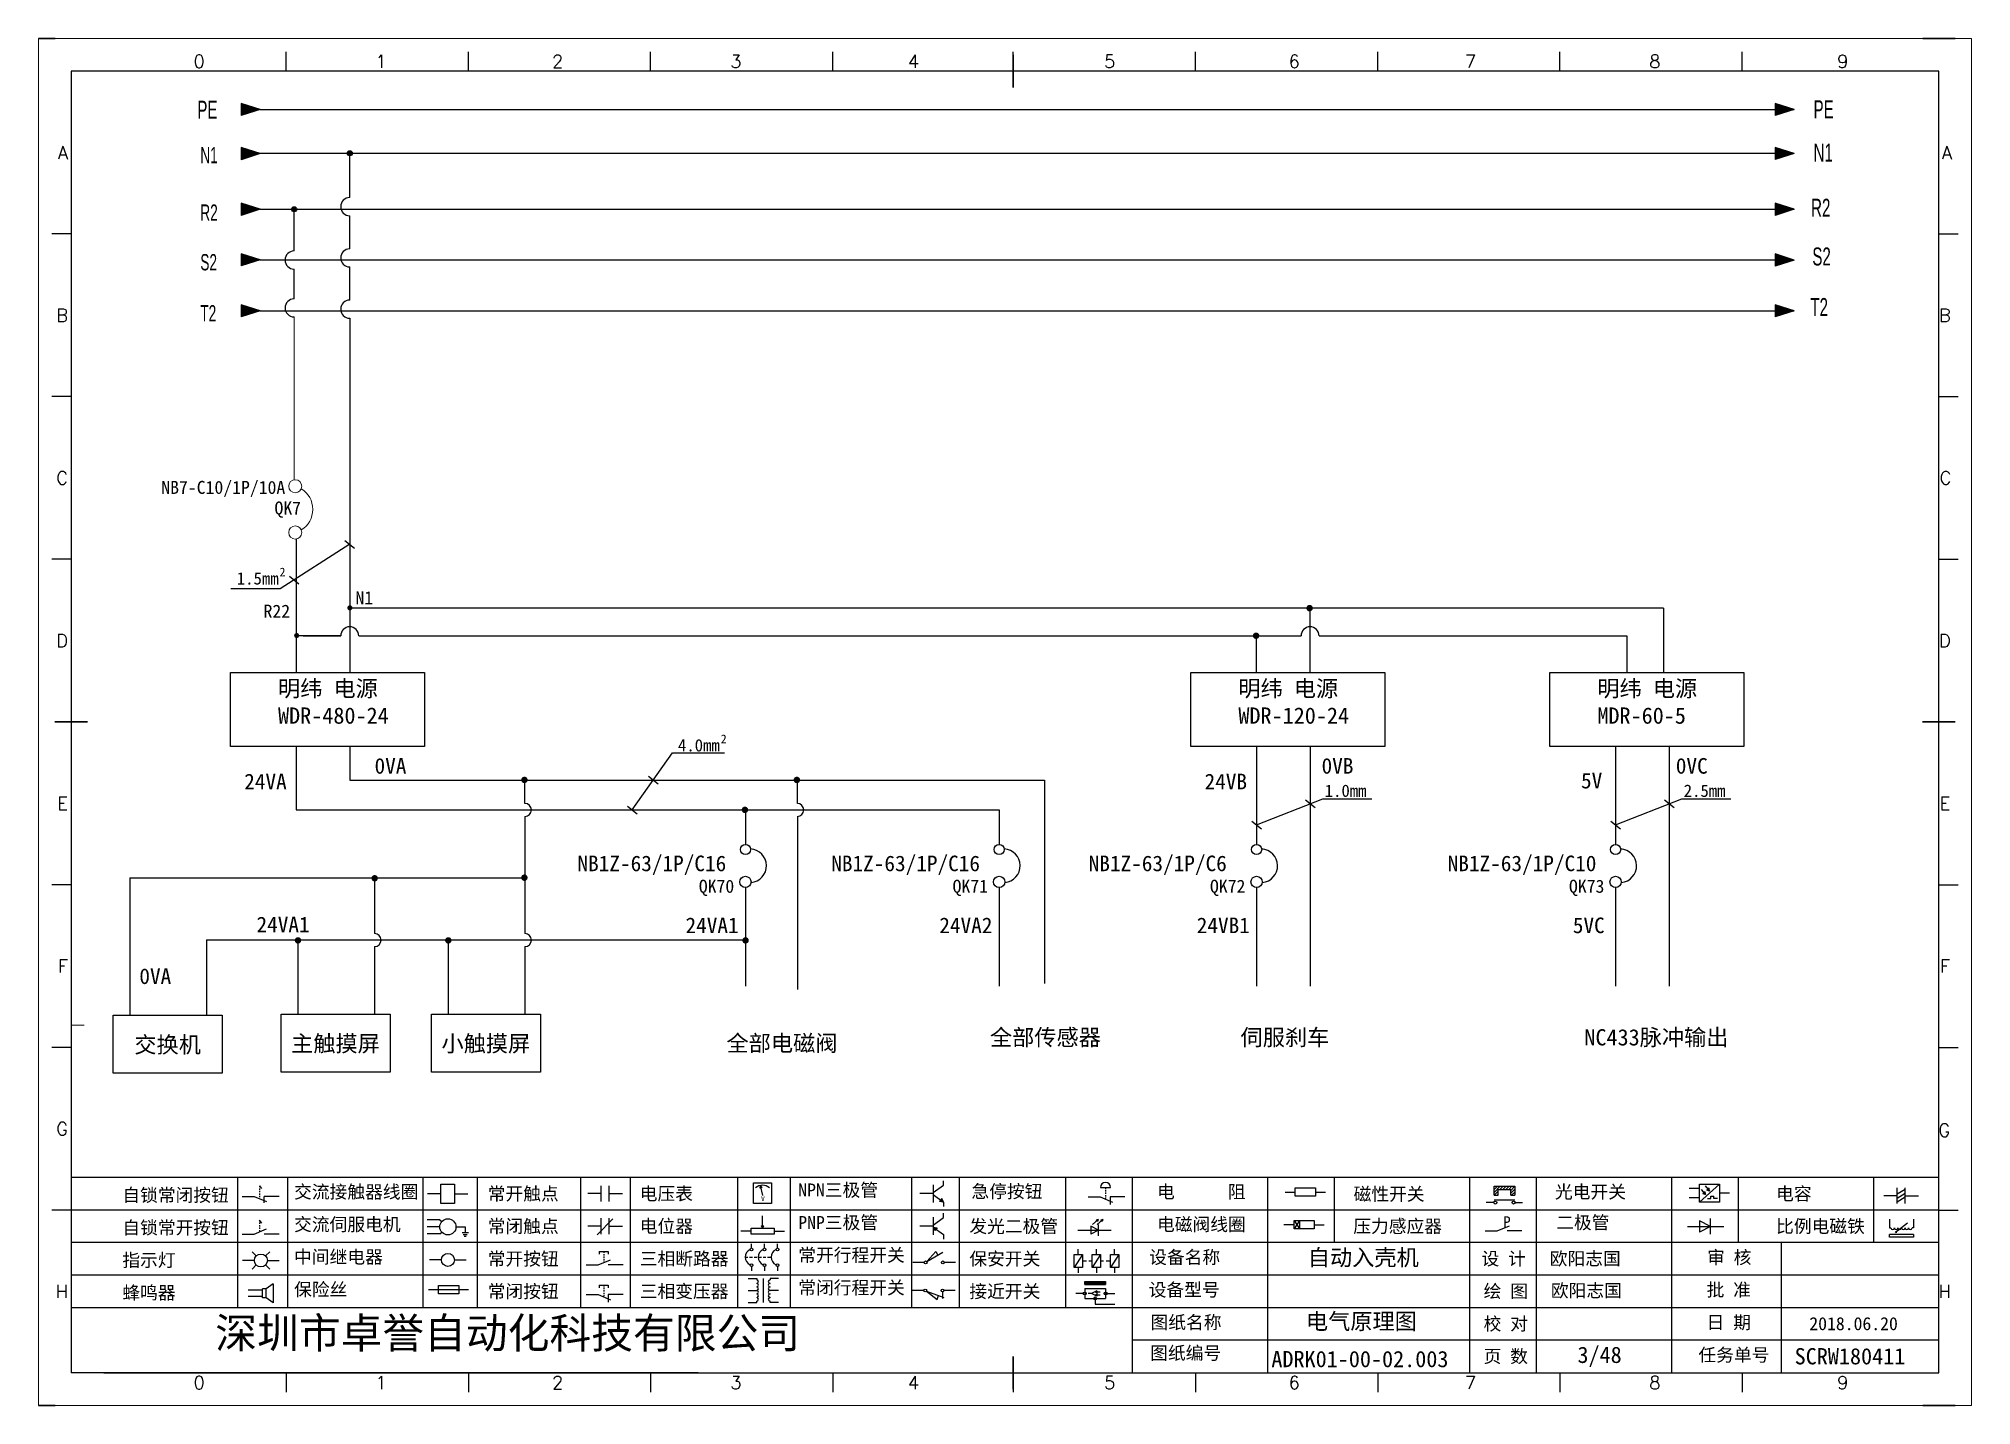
# Model space of a CAD drawing. Header units: millimetres. Extents: x 336 to 12810, y -1577 to 4105.
# Drawn here: x 7231.7 to 7528.7, y -58.4 to 151.6 of the extents above; entities that cross this region are included whole.
import ezdxf
from ezdxf.enums import TextEntityAlignment as Align

# ---------------------------------------------------------------- set-up
doc = ezdxf.new("R2010")
doc.units = ezdxf.units.MM
for name, color, linetype in [('AE_BOR', 1, 'Continuous'), ('MISC', 2, 'Continuous'), ('SYMS', 7, 'Continuous'), ('主图', 7, 'Continuous')]:
    doc.layers.add(name, color=color, linetype=linetype)
doc.styles.get("Standard").update_dxf_attribs({"font": ''})
doc.styles.add('WD', font='romans.shx', dxfattribs={"width": 0.8, "bigfont": 'gbcbig.shx'})
doc.styles.add('样式 0', font='')
doc.styles.add('样式 8', font='arial.ttf', dxfattribs={"width": 0.6, "height": 2.5})
doc.styles.add('汉字', font='')
doc.styles.get('Standard').set_extended_font_data('SimSun')
doc.styles.get('样式 0').set_extended_font_data('KaiTi_GB2312')
doc.styles.get('汉字').set_extended_font_data('新宋体')

msp = doc.modelspace()

# ---------------------------------------------------------------- texts
at = {"style": '汉字'}
for s, p in [('QK7', (7269.98, 79.521)), ('QK70', (7335.866, 21.401)), ('QK71', (7374.865, 21.401)), ('QK72', (7414.421, 21.401)), ('QK73', (7469.589, 21.401))]:
    msp.add_text(s, height=2, dxfattribs=at).set_placement(p, align=Align.MIDDLE_CENTER)
at = {"color": 0}
for s, p in [('1.5mm', (7262.147, 67.764)), ('4.0mm', (7329.945, 42.118)), ('1.0mm', (7429.33, 35.133)), ('2.5mm', (7484.498, 35.133))]:
    msp.add_text(s, height=1.89, dxfattribs=at).set_placement(p)
msp.add_text('3/48', height=2.5).set_placement((7468.167, -51.85))
at = {"color": 3, "attachment_point": 1, "style": '样式 8'}
for s, insert, char_height, width in [('N1', (7256.545, 134.998), 2.5, 4.96666), ('N1', (7504.446, 135.516), 2.772, 4.96666), ('R2', (7256.545, 126.169), 2.5, 4.96666), ('R2', (7504.071, 127.04), 2.772, 15.27425), ('S2', (7504.262, 119.556), 2.772, 19.43687), ('S2', (7256.545, 118.535), 2.5, 4.96666), ('T2', (7256.545, 110.691), 2.5, 4.96666), ('T2', (7503.957, 111.782), 2.772, 15.27425)]:
    msp.add_mtext(s, dxfattribs=dict(at, insert=insert, char_height=char_height, width=width))
at = {"color": 0, "char_height": 1.35, "width": 2.39904, "attachment_point": 1}
for insert in [(7268.708, 70.358), (7336.506, 44.712)]:
    msp.add_mtext('2', dxfattribs=dict(at, insert=insert))
at = {"color": 0, "lineweight": -2, "attachment_point": 1}
for s, insert, char_height, width in [('{明纬 电源\\PWDR-480-24}', (7268.486, 53.043), 2.5, 26.54316), ('{明纬 电源\\PWDR-120-24}', (7416.062, 53.043), 2.5, 26.54316), ('明纬 电源\\PMDR-60-5', (7471.23, 53.043), 2.5, 26.54316), ('\\pt0;NB1Z-63/1P/C16', (7314.502, 26.112), 2.4, 80.08641), ('\\pt0;NB1Z-63/1P/C16', (7353.5, 26.112), 2.4, 80.08641), ('\\pt0;NB1Z-63/1P/C6', (7393.057, 26.112), 2.4, 80.08641), ('\\pt0;NB1Z-63/1P/C10', (7448.225, 26.112), 2.4, 80.08641), ('交换机', (7246.405, -1.69), 2.5, 20.77742), ('主触摸屏', (7270.494, -1.521), 2.5, 20.77742), ('小触摸屏', (7293.599, -1.521), 2.5, 20.77742), ('全部电磁阀', (7337.403, -1.467), 2.5, 32.93073), ('全部传感器', (7377.885, -0.56), 2.5, 32.93073), ('伺服刹车', (7416.4, -0.56), 2.5, 32.93073), ('NC433脉冲输出', (7469.231, -0.56), 2.5, 32.93073)]:
    msp.add_mtext(s, dxfattribs=dict(at, insert=insert, char_height=char_height, width=width))
at = {"color": 3, "lineweight": -2, "char_height": 2.4, "width": 4.65551, "attachment_point": 1}
for s, insert in [('{\\fSimSun|b1|i0|c134|p2;24VA}', (7263.289, 38.688)), ('{\\fSimSun|b1|i0|c134|p2;0VA}', (7283.316, 41.097)), ('{\\fSimSun|b1|i0|c134|p2;24VB}', (7410.866, 38.688)), ('{\\fSimSun|b1|i0|c134|p2;0VB}', (7428.847, 41.097)), ('{\\fSimSun|b1|i0|c134|p2;5V}', (7468.716, 38.833)), ('{\\fSimSun|b1|i0|c134|p2;0VC}', (7483.285, 41.097)), ('{\\fSimSun|b1|i0|c134|p2;24VA1}', (7265.177, 16.722)), ('{\\fSimSun|b1|i0|c134|p2;24VA1}', (7331.105, 16.595)), ('{\\fSimSun|b1|i0|c134|p2;24VA2}', (7370.104, 16.595)), ('{\\fSimSun|b1|i0|c134|p2;24VB1}', (7409.661, 16.595)), ('{\\fSimSun|b1|i0|c134|p2;5VC}', (7467.458, 16.595)), ('{\\fSimSun|b1|i0|c134|p2;0VA}', (7247.173, 8.784))]:
    msp.add_mtext(s, dxfattribs=dict(at, insert=insert))
at = {"attachment_point": 1}
for s, width, insert, char_height in [('自动入壳机', 22.80454, (7426.728, -34.389), 2.5), ('欧阳志国', 22.80454, (7463.911, -34.809), 2), ('欧阳志国', 22.80454, (7464.082, -39.725), 2), ('电气原理图', 22.80454, (7426.443, -44.198), 2.5), ('ADRK01-00-02.003', 32.99572, (7421.133, -49.998), 2.5), ('SCRW180411', 32.99572, (7501.544, -49.568), 2.5)]:
    msp.add_mtext_dynamic_manual_height_columns(s, width=width, gutter_width=12.5, heights=[0], dxfattribs=dict(at, insert=insert, char_height=char_height))
at = {"layer": 'MISC', "char_height": 2.772, "width": 4.96666, "attachment_point": 1, "style": '样式 8'}
for insert in [(7256.081, 142.099), (7504.446, 142.169)]:
    msp.add_mtext('PE', dxfattribs=dict(at, insert=insert))
at = {"layer": 'MISC', "color": 0, "insert": (7250.548, 83.688), "char_height": 2, "width": 9.98661, "attachment_point": 1, "style": '样式 0'}
msp.add_mtext('{\\fSimSun|b0|i0|c134|p2;NB7-C10/1P/10A}', dxfattribs=at)
at = {"layer": 'MISC', "color": 3, "char_height": 2, "width": 5.01683, "attachment_point": 1, "style": '样式 0'}
for s, insert in [('N1', (7280.378, 66.737)), ('R22', (7266.261, 64.669))]:
    msp.add_mtext(s, dxfattribs=dict(at, insert=insert))

# ---------------------------------------------------------------- blocks, each defined once
blk = doc.blocks.new('磁性开关')
at = {"linetype": 'ByBlock'}
h = blk.add_hatch(dxfattribs=at)
h.set_pattern_fill('ANSI31', color=256, scale=0.1, style=0)
h.paths.add_polyline_path([(-1910.88, -776.69), (-1910.88, -775.29), (-1907.69, -775.29), (-1907.69, -776.69), (-1908.31, -776.69), (-1908.31, -775.79), (-1910.25, -775.79), (-1910.25, -776.69)])
for p, q in [((-1910.91, -777.81), (-1912.09, -777.81)), ((-1910.88, -776.69), (-1910.88, -775.29)), ((-1910.88, -775.29), (-1907.69, -775.29)), ((-1910.88, -776.69), (-1910.25, -776.69)), ((-1910.88, -777.39), (-1907.69, -777.39)), ((-1910.25, -776.69), (-1910.25, -775.79)), ((-1910.25, -775.79), (-1908.31, -775.79)), ((-1908.31, -776.69), (-1908.31, -775.79)), ((-1908.31, -776.69), (-1907.69, -776.69)), ((-1907.69, -775.29), (-1907.69, -776.69)), ((-1907.66, -777.81), (-1906.48, -777.81))]:
    blk.add_line(p, q, dxfattribs=at)
for centre in [(-1910.68, -777.81), (-1907.88, -777.81)]:
    blk.add_circle(centre, 0.225, dxfattribs=at)
blk = doc.blocks.new('*U6')
at = {"linetype": 'ByBlock'}
for p, q in [((-1909.23, -780.45), (-1909.23, -780.67)), ((-1909.23, -780.45), (-1908.92, -780.84)), ((-1909.23, -780.84), (-1909.23, -781.05)), ((-1911.92, -782.07), (-1910.06, -782.07)), ((-1910.06, -782.07), (-1908.18, -782.88)), ((-1909.23, -781.23), (-1909.23, -781.44)), ((-1909.23, -781.61), (-1909.23, -781.83)), ((-1909.23, -782), (-1909.23, -782.21)), ((-1909.23, -782.38), (-1909.23, -782.43)), ((-1908.52, -783.07), (-1908.52, -782.07)), ((-1906.25, -782.07), (-1908.52, -782.07))]:
    blk.add_line(p, q, dxfattribs=at)
blk = doc.blocks.new('*U8')
at = {"linetype": 'ByBlock'}
for p, q in [((-1911.92, -792.89), (-1910.06, -792.89)), ((-1910.06, -792.89), (-1908.18, -792.08)), ((-1908.88, -791.17), (-1909.23, -790.71)), ((-1909.23, -790.71), (-1909.23, -790.92)), ((-1909.23, -791.09), (-1909.23, -791.31)), ((-1909.23, -791.48), (-1909.23, -791.69)), ((-1909.23, -791.86), (-1909.23, -792.08)), ((-1909.23, -792.25), (-1909.23, -792.47)), ((-1906.25, -792.89), (-1908.52, -792.89))]:
    blk.add_line(p, q, dxfattribs=at)
blk = doc.blocks.new('蜂鸣器')
at = {"linetype": 'ByBlock'}
for p, q in [((-1907.17, -795.53), (-1908.25, -796.26)), ((-1907.17, -795.53), (-1907.17, -798.41)), ((-1908.8, -796.48), (-1911.01, -796.48)), ((-1908.8, -797.46), (-1911.01, -797.46)), ((-1908.25, -796.26), (-1908.8, -796.26)), ((-1908.8, -797.68), (-1908.8, -796.26)), ((-1908.25, -797.68), (-1908.8, -797.68)), ((-1908.25, -797.68), (-1908.25, -796.26)), ((-1907.17, -798.41), (-1908.25, -797.68))]:
    blk.add_line(p, q, dxfattribs=at)
blk = doc.blocks.new('指示灯')
at = {"linetype": 'ByBlock'}
for p, q in [((-1854.25, -776.92), (-1856.06, -776.92)), ((-1854.62, -775.59), (-1853.97, -776.23)), ((-1854.62, -778.25), (-1853.97, -777.61)), ((-1851.9, -775.59), (-1852.54, -776.23)), ((-1851.9, -778.25), (-1852.54, -777.61)), ((-1852.26, -776.92), (-1850.45, -776.92))]:
    blk.add_line(p, q, dxfattribs=at)
blk.add_circle((-1853.26, -776.92), 0.992, dxfattribs=at)
blk = doc.blocks.new('光电开关')
at = {"linetype": 'ByBlock'}
h = blk.add_hatch(dxfattribs=at)
h.set_pattern_fill('ANSI31', color=256, scale=0.01, style=0)
h.set_pattern_definition([(45, (0.172267, 0), (-0.0224506403, 0.0224506403), [])])
h.paths.add_polyline_path([(-1882.44, -776.34), (-1882.5, -775.91), (-1882.68, -776.07)])
h.paths.add_polyline_path([(-1882.86, -776.23), (-1882.44, -776.34), (-1882.68, -776.07)])
h.paths.add_polyline_path([(-1883.05, -776.88), (-1883.11, -776.45), (-1883.29, -776.61)])
h.paths.add_polyline_path([(-1883.47, -776.77), (-1883.05, -776.88), (-1883.29, -776.61)])
for p, q in [((-1884.01, -775.96), (-1885.56, -775.96)), ((-1884.01, -777.39), (-1885.56, -777.39)), ((-1880.91, -775.3), (-1884.01, -778.05)), ((-1883.75, -776.09), (-1883.05, -776.88)), ((-1883.11, -776.45), (-1883.47, -776.77)), ((-1883.05, -776.88), (-1883.47, -776.77)), ((-1883.14, -775.55), (-1882.44, -776.34)), ((-1883.05, -776.88), (-1883.11, -776.45)), ((-1882.5, -775.91), (-1882.86, -776.23)), ((-1882.44, -776.34), (-1882.86, -776.23)), ((-1882.78, -777.47), (-1882.23, -777.47)), ((-1882.44, -776.34), (-1882.5, -775.91)), ((-1882.23, -777.47), (-1882.23, -777.14)), ((-1882.23, -777.14), (-1881.78, -777.14)), ((-1881.78, -777.47), (-1881.78, -777.14)), ((-1881.23, -777.47), (-1881.78, -777.47)), ((-1879.37, -776.67), (-1880.91, -776.67))]:
    blk.add_line(p, q, dxfattribs=at)
blk.add_lwpolyline([(-1884.01, -775.3), (-1880.91, -775.3), (-1880.91, -778.05), (-1884.01, -778.05)], close=True, dxfattribs=at)
blk = doc.blocks.new('交流接触器线圈')
at = {"linetype": 'ByBlock'}
for p, q in [((-1880.82, -781.77), (-1882.87, -781.77)), ((-1878.72, -781.77), (-1876.67, -781.77))]:
    blk.add_line(p, q, dxfattribs=at)
blk.add_lwpolyline([(-1880.82, -780.28), (-1878.72, -780.28), (-1878.72, -783.26), (-1880.82, -783.26)], close=True, dxfattribs=at)
blk = doc.blocks.new('交流伺服电机')
at = {"linetype": 'ByBlock'}
for p, q in [((-1880.97, -785.75), (-1882.94, -785.75)), ((-1880.97, -786.85), (-1882.94, -786.85)), ((-1880.97, -785.75), (-1880.65, -786.03)), ((-1878.49, -786.85), (-1877.07, -786.85)), ((-1877.07, -786.85), (-1877.07, -787.72)), ((-1880.97, -787.94), (-1882.94, -787.94)), ((-1880.97, -787.94), (-1880.65, -787.67)), ((-1877.54, -787.72), (-1876.59, -787.72)), ((-1877.38, -788.01), (-1876.75, -788.01)), ((-1877.23, -788.29), (-1876.9, -788.29))]:
    blk.add_line(p, q, dxfattribs=at)
blk.add_circle((-1879.73, -786.85), 1.24, dxfattribs=at)
blk = doc.blocks.new('中间继电器')
at = {"linetype": 'ByBlock'}
for p, q in [((-1880.72, -791.92), (-1882.54, -791.92)), ((-1878.74, -791.92), (-1876.92, -791.92))]:
    blk.add_line(p, q, dxfattribs=at)
blk.add_circle((-1879.73, -791.92), 0.992, dxfattribs=at)
blk = doc.blocks.new('保险丝')
at = {"linetype": 'ByBlock'}
blk.add_line((-1882.72, -796.49), (-1876.55, -796.49), dxfattribs=at)
blk.add_lwpolyline([(-1881.2, -795.86), (-1878.06, -795.86), (-1878.06, -797.12), (-1881.2, -797.12)], close=True, dxfattribs=at)
blk = doc.blocks.new('常开按钮')
at = {"linetype": 'ByBlock'}
for p, q in [((-1910.06, -787.73), (-1908.18, -786.93)), ((-1909.9, -785.68), (-1908.56, -785.68)), ((-1909.9, -785.68), (-1909.9, -786.07)), ((-1909.23, -785.68), (-1909.23, -785.89)), ((-1909.23, -786.06), (-1909.23, -786.28)), ((-1909.23, -786.45), (-1909.23, -786.67)), ((-1909.23, -786.84), (-1909.23, -787.05)), ((-1908.56, -785.68), (-1908.56, -786.07)), ((-1911.92, -787.73), (-1910.06, -787.73)), ((-1909.23, -787.22), (-1909.23, -787.38)), ((-1906.25, -787.73), (-1908.52, -787.73))]:
    blk.add_line(p, q, dxfattribs=at)
blk = doc.blocks.new('常开触点')
at = {"linetype": 'ByBlock'}
for p, q in [((-1853.82, -782.99), (-1853.82, -780.56)), ((-1852.6, -782.99), (-1852.6, -780.56)), ((-1853.82, -781.77), (-1855.88, -781.77)), ((-1852.6, -781.77), (-1850.55, -781.77))]:
    blk.add_line(p, q, dxfattribs=at)
blk = doc.blocks.new('常闭触点')
at = {"linetype": 'ByBlock'}
for p, q in [((-1853.82, -786.77), (-1855.88, -786.77)), ((-1852.01, -785.66), (-1854.43, -788.1)), ((-1853.82, -787.99), (-1853.82, -785.56)), ((-1852.6, -787.99), (-1852.6, -785.56)), ((-1852.6, -786.77), (-1850.55, -786.77))]:
    blk.add_line(p, q, dxfattribs=at)
blk = doc.blocks.new('常闭按钮')
at = {"linetype": 'ByBlock'}
for p, q in [((-1856.13, -792.28), (-1854.28, -792.28)), ((-1854.28, -792.28), (-1852.4, -793.09)), ((-1854.11, -790.83), (-1852.77, -790.83)), ((-1854.11, -790.83), (-1854.11, -791.22)), ((-1853.44, -790.83), (-1853.44, -791.04)), ((-1853.44, -791.21), (-1853.44, -791.43)), ((-1853.44, -791.6), (-1853.44, -791.82)), ((-1853.44, -791.99), (-1853.44, -792.2)), ((-1853.44, -792.37), (-1853.44, -792.53)), ((-1852.77, -790.83), (-1852.77, -791.22)), ((-1850.47, -792.28), (-1852.73, -792.28)), ((-1852.73, -792.28), (-1852.73, -793.43))]:
    blk.add_line(p, q, dxfattribs=at)
blk = doc.blocks.new('电磁阀线圈')
at = {"linetype": 'ByBlock'}
for p, q in [((-1854.61, -795.92), (-1853.75, -797.16)), ((-1853.75, -795.92), (-1854.61, -797.16)), ((-1853.75, -795.92), (-1853.75, -797.16)), ((-1854.61, -796.54), (-1856.17, -796.54)), ((-1851.53, -796.54), (-1849.97, -796.54))]:
    blk.add_line(p, q, dxfattribs=at)
blk.add_lwpolyline([(-1854.61, -795.92), (-1851.53, -795.92), (-1851.53, -797.16), (-1854.61, -797.16)], close=True, dxfattribs=at)
blk = doc.blocks.new('电压表')
at = {"linetype": 'ByBlock'}
for p, q in [((-1814.84, -780.75), (-1814.91, -781.13)), ((-1814.6, -781.05), (-1814.91, -781.13)), ((-1814.84, -780.75), (-1814.46, -782.26)), ((-1814.84, -780.75), (-1814.6, -781.05))]:
    blk.add_line(p, q, dxfattribs=at)
blk.add_lwpolyline([(-1815.84, -780.34), (-1813.07, -780.34), (-1813.07, -783.49), (-1815.84, -783.49)], close=True, dxfattribs=at)
blk.add_arc((-1814.46, -782.26), 1.56, 46.8313, 133.1687, dxfattribs=at)
at = {"linetype": 'ByBlock', "insert": (-1814.7, -782.39), "char_height": 0.75, "width": 0.6768, "attachment_point": 1}
blk.add_mtext('V', dxfattribs=at)
blk = doc.blocks.new('电位器')
at = {"linetype": 'ByBlock'}
for p, q in [((-1814.45, -787.3), (-1814.62, -786.96)), ((-1814.62, -786.96), (-1814.27, -786.96)), ((-1814.45, -787.3), (-1814.45, -785.39)), ((-1814.45, -787.3), (-1814.27, -786.96)), ((-1816.21, -787.75), (-1817.79, -787.75)), ((-1812.68, -787.75), (-1811.1, -787.75))]:
    blk.add_line(p, q, dxfattribs=at)
blk.add_lwpolyline([(-1816.21, -787.3), (-1812.68, -787.3), (-1812.68, -788.2), (-1816.21, -788.2)], close=True, dxfattribs=at)
blk = doc.blocks.new('三相断路器')
at = {"linetype": 'ByBlock'}
for p, q in [((-1816.17, -790.33), (-1816.17, -789.7)), ((-1814.17, -790.33), (-1814.17, -789.7)), ((-1812.18, -790.33), (-1812.18, -789.7)), ((-1817.14, -791.74), (-1816.72, -791.74)), ((-1816.45, -791.74), (-1816.03, -791.74)), ((-1815.76, -791.74), (-1815.34, -791.74)), ((-1815.07, -791.74), (-1814.65, -791.74)), ((-1814.38, -791.74), (-1813.96, -791.74)), ((-1813.69, -791.74), (-1813.27, -791.74)), ((-1816.17, -793.19), (-1816.17, -793.83)), ((-1814.17, -793.19), (-1814.17, -793.83)), ((-1812.18, -793.19), (-1812.18, -793.83))]:
    blk.add_line(p, q, dxfattribs=at)
for centre in [(-1816.17, -790.55), (-1816.17, -792.98), (-1814.17, -790.55), (-1814.17, -792.98), (-1812.18, -790.55), (-1812.18, -792.98)]:
    blk.add_circle(centre, 0.219, dxfattribs=at)
for centre in [(-1815.81, -791.74), (-1813.82, -791.74), (-1811.83, -791.74)]:
    blk.add_arc(centre, 1.32, 115.5791, 244.4209, dxfattribs=at)
blk = doc.blocks.new('三相变压器')
at = {"linetype": 'ByBlock'}
for p, q in [((-1816.69, -795.03), (-1815.37, -795.03)), ((-1815.37, -795.03), (-1815.37, -795.24)), ((-1814.34, -798.7), (-1814.34, -795.04)), ((-1812, -795.03), (-1813.32, -795.03)), ((-1813.32, -795.03), (-1813.32, -795.24)), ((-1816.69, -796.87), (-1815.37, -796.87)), ((-1816.69, -798.71), (-1815.37, -798.71)), ((-1815.37, -798.71), (-1815.37, -798.5)), ((-1812, -796.87), (-1813.32, -796.87)), ((-1813.32, -798.71), (-1813.32, -798.5)), ((-1812, -798.71), (-1813.32, -798.71))]:
    blk.add_line(p, q, dxfattribs=at)
for centre, start, end in [((-1815.37, -795.51), 270, 90), ((-1815.37, -796.06), 270, 90), ((-1813.32, -795.51), 90, 270), ((-1813.32, -796.06), 90, 270), ((-1815.37, -796.6), 270, 90), ((-1815.37, -797.14), 270, 90), ((-1815.37, -797.68), 270, 90), ((-1815.37, -798.23), 270, 90), ((-1813.32, -796.6), 90, 270), ((-1813.32, -797.14), 90, 270), ((-1813.32, -797.68), 90, 270), ((-1813.32, -798.23), 90, 270)]:
    blk.add_arc(centre, 0.271, start, end, dxfattribs=at)
blk = doc.blocks.new('压力感应器')
at = {"linetype": 'ByBlock'}
for p, q in [((-1817.44, -777.73), (-1815.59, -777.73)), ((-1815.59, -777.73), (-1813.71, -776.93)), ((-1811.78, -777.73), (-1814.05, -777.73))]:
    blk.add_line(p, q, dxfattribs=at)
at = {"linetype": 'ByBlock', "insert": (-1814.65, -775.48), "char_height": 1.68, "width": 1.2242, "attachment_point": 1}
blk.add_mtext('{\\fNSimSun|b0|i0|c134|p49;P}', dxfattribs=at)
blk = doc.blocks.new('二极管')
at = {"linetype": 'ByBlock'}
for p, q in [((-1787.52, -776.77), (-1781.92, -776.77)), ((-1783.97, -776.77), (-1785.69, -775.9)), ((-1785.69, -775.9), (-1785.69, -777.65)), ((-1783.97, -776.77), (-1785.69, -777.65)), ((-1783.97, -777.99), (-1783.97, -775.56))]:
    blk.add_line(p, q, dxfattribs=at)
blk = doc.blocks.new('NPN三极管')
at = {"linetype": 'ByBlock'}
for p, q in [((-1785.73, -780.61), (-1785.73, -783.32)), ((-1785.73, -781.82), (-1784.15, -780.66)), ((-1784.15, -780.66), (-1784.15, -779.98)), ((-1785.73, -781.97), (-1787.81, -781.97)), ((-1785.73, -782.11), (-1784.15, -783.27)), ((-1784.41, -782.73), (-1784.74, -783.18)), ((-1784.15, -783.27), (-1784.74, -783.18)), ((-1784.15, -783.27), (-1784.41, -782.73)), ((-1784.15, -783.27), (-1784.15, -783.96))]:
    blk.add_line(p, q, dxfattribs=at)
blk = doc.blocks.new('PNP三极管')
at = {"linetype": 'ByBlock'}
for p, q in [((-1784.9, -786.74), (-1786.98, -786.74)), ((-1784.9, -785.38), (-1784.9, -788.09)), ((-1784.9, -786.59), (-1783.32, -785.43)), ((-1784.9, -786.88), (-1783.32, -788.04)), ((-1784.9, -786.88), (-1784.31, -786.97)), ((-1784.9, -786.88), (-1784.64, -787.42)), ((-1784.31, -786.97), (-1784.64, -787.42)), ((-1783.32, -785.43), (-1783.32, -784.75)), ((-1783.32, -788.04), (-1783.32, -788.73))]:
    blk.add_line(p, q, dxfattribs=at)
blk = doc.blocks.new('常开行程开关')
at = {"linetype": 'ByBlock'}
for p, q in [((-1786.29, -792.3), (-1788.01, -792.3)), ((-1785.89, -792.17), (-1784.52, -790.62)), ((-1785.89, -792.17), (-1783.43, -790.72)), ((-1784.52, -790.62), (-1784.19, -791.17)), ((-1781.48, -792.3), (-1783.21, -792.3))]:
    blk.add_line(p, q, dxfattribs=at)
for centre in [(-1786.07, -792.3), (-1783.42, -792.3)]:
    blk.add_circle(centre, 0.219, dxfattribs=at)
blk = doc.blocks.new('常闭行程开关')
at = {"linetype": 'ByBlock'}
for p, q in [((-1786.34, -796.62), (-1788.07, -796.62)), ((-1785.93, -796.72), (-1783.25, -797.7)), ((-1785.93, -796.72), (-1784.3, -798)), ((-1784.3, -798), (-1784.08, -797.4)), ((-1783.48, -796.84), (-1783.48, -797.85)), ((-1781.54, -796.62), (-1783.26, -796.62))]:
    blk.add_line(p, q, dxfattribs=at)
for centre in [(-1786.12, -796.62), (-1783.48, -796.62)]:
    blk.add_circle(centre, 0.219, dxfattribs=at)
blk = doc.blocks.new('电容')
at = {"linetype": 'ByBlock'}
for p, q in [((-1756.08, -782.99), (-1756.08, -780.56)), ((-1754.86, -780.79), (-1756.08, -781.55)), ((-1754.86, -782.99), (-1754.86, -780.56)), ((-1756.08, -781.77), (-1758.13, -781.77)), ((-1754.86, -781.44), (-1756.08, -782.2)), ((-1754.86, -781.99), (-1756.08, -782.75)), ((-1754.86, -781.77), (-1752.81, -781.77))]:
    blk.add_line(p, q, dxfattribs=at)
blk = doc.blocks.new('发光二极管')
at = {"linetype": 'ByBlock'}
for p, q in [((-1758.01, -786.77), (-1752.89, -786.77)), ((-1754.84, -786.77), (-1756.04, -786.16)), ((-1756.04, -786.16), (-1756.04, -787.39)), ((-1754.84, -786.77), (-1756.04, -787.39)), ((-1755.78, -785.92), (-1754.89, -785.14)), ((-1754.89, -785.14), (-1755.2, -785.22)), ((-1755.2, -785.22), (-1755.01, -785.43)), ((-1755.08, -785.92), (-1754.18, -785.14)), ((-1754.89, -785.14), (-1755.01, -785.43)), ((-1754.84, -787.63), (-1754.84, -785.92)), ((-1754.18, -785.14), (-1754.49, -785.22)), ((-1754.49, -785.22), (-1754.31, -785.43)), ((-1754.18, -785.14), (-1754.31, -785.43))]:
    blk.add_line(p, q, dxfattribs=at)
blk = doc.blocks.new('比例电磁阀')
at = {"linetype": 'ByBlock'}
for p, q in [((-1757.26, -775.38), (-1757.26, -776.71)), ((-1757.26, -776.71), (-1757.05, -776.71)), ((-1753.6, -777.73), (-1757.25, -777.73)), ((-1757.25, -778.13), (-1757.25, -777.73)), ((-1753.6, -778.13), (-1757.25, -778.13)), ((-1754.5, -775.98), (-1756.35, -777.44)), ((-1756.35, -777.44), (-1756.25, -777.25)), ((-1756.35, -777.44), (-1756.15, -777.38)), ((-1756.15, -777.38), (-1756.25, -777.25)), ((-1753.58, -776.71), (-1753.8, -776.71)), ((-1753.6, -777.73), (-1753.6, -778.13)), ((-1753.58, -775.38), (-1753.58, -776.71))]:
    blk.add_line(p, q, dxfattribs=at)
for centre in [(-1756.78, -776.71), (-1756.24, -776.71), (-1755.7, -776.71), (-1755.15, -776.71), (-1754.61, -776.71), (-1754.07, -776.71)]:
    blk.add_arc(centre, 0.271, 180, 0, dxfattribs=at)
blk = doc.blocks.new('保安开关')
at = {"linetype": 'ByBlock'}
for p, q in [((-1757.96, -790.79), (-1757.96, -789.97)), ((-1755.17, -790.79), (-1755.17, -789.97)), ((-1752.39, -790.79), (-1752.39, -789.97)), ((-1757.33, -790.79), (-1758.6, -792.81)), ((-1757.96, -792.81), (-1757.96, -793.62)), ((-1757.33, -791.8), (-1756.72, -791.8)), ((-1756.35, -791.8), (-1755.89, -791.8)), ((-1754.54, -790.79), (-1755.81, -792.81)), ((-1755.17, -792.81), (-1755.17, -793.62)), ((-1754.52, -791.8), (-1754.06, -791.8)), ((-1753.69, -791.8), (-1753.08, -791.8)), ((-1751.75, -790.79), (-1753.02, -792.81)), ((-1752.39, -792.81), (-1752.39, -793.62))]:
    blk.add_line(p, q, dxfattribs=at)
for points in [[(-1758.6, -790.79), (-1757.33, -790.79), (-1757.33, -792.81), (-1758.6, -792.81)], [(-1755.81, -790.79), (-1754.54, -790.79), (-1754.54, -792.81), (-1755.81, -792.81)], [(-1753.02, -790.79), (-1751.75, -790.79), (-1751.75, -792.81), (-1753.02, -792.81)]]:
    blk.add_lwpolyline(points, close=True, dxfattribs=at)
blk = doc.blocks.new('接近开关')
at = {"linetype": 'ByBlock'}
h = blk.add_hatch(dxfattribs=at)
h.set_pattern_fill('ANSI31', color=256, scale=0.01, style=0)
h.set_pattern_definition([(45, (-89.131516, -30.795668), (-0.0224506403, 0.0224506403), [])])
h.paths.add_polyline_path([(-1516.96, -1123.35), (-1516.96, -1122.85), (-1513.76, -1122.85), (-1513.76, -1123.35)])
for p, q in [((-1517.18, -1124.71), (-1518.36, -1124.71)), ((-1516.96, -1123.35), (-1516.96, -1122.85)), ((-1516.96, -1122.85), (-1513.76, -1122.85)), ((-1516.96, -1123.35), (-1513.76, -1123.35)), ((-1516.96, -1123.95), (-1513.76, -1123.95)), ((-1516.96, -1123.95), (-1516.96, -1125.47)), ((-1516.96, -1125.47), (-1513.76, -1125.47)), ((-1515.91, -1124.71), (-1516.45, -1124.71)), ((-1515.11, -1124.31), (-1515.91, -1124.71)), ((-1515.11, -1125.11), (-1515.91, -1124.71)), ((-1515.33, -1124.53), (-1515.17, -1124.53)), ((-1515.33, -1124.88), (-1515.17, -1124.88)), ((-1515.25, -1124.45), (-1515.25, -1124.61)), ((-1515.11, -1124.31), (-1515.11, -1125.11)), ((-1515.11, -1124.48), (-1514.58, -1124.48)), ((-1515.11, -1124.94), (-1514.58, -1124.94)), ((-1513.76, -1122.85), (-1513.76, -1123.35)), ((-1513.76, -1123.95), (-1513.76, -1125.47)), ((-1513.54, -1124.71), (-1512.36, -1124.71)), ((-1515.36, -1125.69), (-1515.36, -1126.36)), ((-1515.36, -1126.36), (-1512.36, -1126.36))]:
    blk.add_line(p, q, dxfattribs=at)
for centre in [(-1516.96, -1124.71), (-1515.36, -1125.47), (-1513.76, -1124.71)]:
    blk.add_circle(centre, 0.225, dxfattribs=at)
blk = doc.blocks.new('电阻')
at = {"linetype": 'ByBlock'}
for p, q in [((-3.09, 0), (-1.57, 0)), ((1.57, 0), (3.09, 0))]:
    blk.add_line(p, q, dxfattribs=at)
blk.add_lwpolyline([(-1.57, 0.63), (1.57, 0.63), (1.57, -0.63), (-1.57, -0.63)], close=True, dxfattribs=at)
blk = doc.blocks.new('急停按钮')
at = {"linetype": 'ByBlock'}
for p, q in [((-1.86, 0), (0, 0)), ((0, 0), (1.88, -0.81)), ((0.06, 1.45), (1.61, 1.45)), ((0.83, 1.45), (0.83, 1.24)), ((0.83, 1.07), (0.83, 0.85)), ((0.83, 0.68), (0.83, 0.47)), ((0.83, 0.29), (0.83, 0.08)), ((3.81, 0), (1.54, 0)), ((1.54, 0), (1.54, -1.15)), ((0.83, -0.09), (0.83, -0.24))]:
    blk.add_line(p, q, dxfattribs=at)
blk.add_arc((0.83, 1.45), 0.774, 0, 180)
blk = doc.blocks.new('电控横A4')
for p, q in [((292, -5), (5, -5)), ((5, -5), (5, -205)), ((292, -205), (292, -5)), ((10.03, -205), (289.53, -205)), ((130.8, -205), (190.75, -205)), ((190.75, -205), (259.54, -205))]:
    blk.add_line(p, q)
at = {"lineweight": 9, "ltscale": 0.1}
for p, q in [((5, -151.57), (7, -151.57)), ((101.34, -205), (130.8, -205)), ((129.44, -205), (129.44, -205)), ((129.44, -205), (129.44, -205)), ((129.44, -205), (129.44, -205)), ((129.44, -205), (129.44, -205))]:
    blk.add_line(p, q, dxfattribs=at)
at = {"linetype": 'ByBlock'}
for p, q in [((292, -175), (5, -175)), ((292, -180), (5, -180)), ((292, -185), (5, -185)), ((292, -190), (5, -190)), ((292, -195), (5, -195)), ((292, -200), (168.03, -200))]:
    blk.add_line(p, q, dxfattribs=at)
at = {"color": 0, "lineweight": -2}
for p, q in [((30.58, -175), (30.58, -195)), ((38.26, -175), (38.26, -195)), ((59.05, -175), (59.05, -195)), ((67.4, -175), (67.4, -195)), ((83.26, -175), (83.26, -195)), ((90.91, -175), (90.91, -195)), ((107.4, -175), (107.4, -195)), ((115.5, -175), (115.5, -195)), ((134.12, -175), (134.12, -195)), ((141.48, -175), (141.48, -195)), ((157.79, -175), (157.79, -195)), ((168.03, -175), (168.03, -204.92)), ((188.84, -175), (188.84, -185)), ((199.08, -175), (199.08, -185)), ((219.89, -175), (219.89, -185)), ((230.12, -175), (230.12, -185)), ((250.93, -175), (250.93, -185)), ((261.17, -175), (261.17, -185)), ((281.98, -175), (281.98, -185)), ((188.84, -185), (188.84, -204.92)), ((219.89, -185), (219.89, -205)), ((230.12, -185), (230.12, -205)), ((250.93, -185), (250.93, -205)), ((267.79, -185), (267.79, -205))]:
    blk.add_line(p, q, dxfattribs=at)
at = {"color": 0, "ltscale": 2}
for p, q in [((292, -205), (292, -183.55)), ((101.34, -205), (5, -205)), ((259.54, -205), (289.53, -205)), ((259.54, -205), (292, -205))]:
    blk.add_line(p, q, dxfattribs=at)
at = {"layer": 'AE_BOR', "lineweight": 30}
for p, q in [((2.53, 0), (0, 0)), ((294.53, 0), (289.53, 0)), ((0, -210), (2.53, -210)), ((294.53, -210), (289.53, -210))]:
    blk.add_line(p, q, dxfattribs=at)
at = {"layer": 'AE_BOR', "color": 1, "lineweight": 15}
for p, q in [((0, 0), (297, 0)), ((0, -210), (0, 0)), ((297, 0), (297, -210)), ((297, -210), (0, -210))]:
    blk.add_line(p, q, dxfattribs=at)
at = {"layer": 'AE_BOR'}
for p, q in [((38.03, -5), (38.03, -2)), ((66.03, -5), (66.03, -2)), ((94.03, -5), (94.03, -2)), ((122.03, -5), (122.03, -2)), ((149.78, -5), (149.78, -2)), ((177.78, -5), (177.78, -2)), ((205.78, -5), (205.78, -2)), ((233.78, -5), (233.78, -2)), ((261.78, -5), (261.78, -2)), ((5, -30), (2, -30)), ((292, -30), (295, -30)), ((5, -55), (2, -55)), ((292, -55), (295, -55)), ((5, -80), (2, -80)), ((292, -80), (295, -80)), ((5, -130), (2, -130)), ((292, -130), (295, -130)), ((5, -155), (2, -155)), ((292, -155), (295, -155)), ((5, -180), (2, -180)), ((292, -180), (295, -180)), ((38.03, -205), (38.03, -208)), ((66.03, -205), (66.03, -208)), ((94.03, -205), (94.03, -208)), ((122.03, -205), (122.03, -208)), ((149.78, -205), (149.78, -208)), ((177.78, -205), (177.78, -208)), ((205.78, -205), (205.78, -208)), ((233.78, -205), (233.78, -208)), ((261.78, -205), (261.78, -208))]:
    blk.add_line(p, q, dxfattribs=at)
at = {"layer": 'AE_BOR', "color": 2, "lineweight": 30}
for p, q in [((149.78, -7.5), (149.78, -2.5)), ((2.5, -105), (7.5, -105)), ((289.5, -105), (294.5, -105)), ((149.78, -202.5), (149.78, -207.5)), ((149.78, -205), (149.78, -207.5))]:
    blk.add_line(p, q, dxfattribs=at)
at = {"linetype": 'ByBlock'}
for name, p in [('*U6', (1943.19, 604.18)), ('交流接触器线圈', (1942.62, 604.27)), ('常开触点', (1940.27, 604.3)), ('电压表', (1925.71, 604.52)), ('NPN三极管', (1923.2, 604.5)), ('磁性开关', (2134.53, 598.96)), ('光电开关', (2139.22, 599.27)), ('电容', (2041.69, 603.98)), ('电位器', (1925.71, 604.52)), ('PNP三极管', (1922.37, 604.27)), ('压力感应器', (2039.72, 594.52)), ('*U8', (1943.19, 609.18)), ('交流伺服电机', (1942.62, 604.27)), ('常闭触点', (1940.27, 604.3)), ('发光二极管', (1917.72, 603.69)), ('电磁阀线圈', (2047.53, 614.3)), ('二极管', (2040.91, 594.27)), ('比例电磁阀', (2041.69, 593.98)), ('指示灯', (1887.41, 589.18)), ('中间继电器', (1942.62, 604.27)), ('常开按钮', (1996.06, 599.3)), ('三相断路器', (1925.71, 604.52)), ('常开行程开关', (1922.37, 604.27)), ('保安开关', (1917.72, 603.98)), ('蜂鸣器', (1943.19, 604.18)), ('保险丝', (1942.62, 604.27)), ('常闭按钮', (1940.27, 599.3)), ('三相变压器', (1925.71, 604.52)), ('常闭行程开关', (1922.37, 604.27)), ('接近开关', (1677.72, 931.9))]:
    blk.add_blockref(name, p, dxfattribs=at)
for name, p in [('急停按钮', (163.12, -177.98)), ('电阻', (194.66, -177.22))]:
    blk.add_blockref(name, p)
at = {"char_height": 2, "attachment_point": 1, "style": '汉字'}
for s, insert in [('{\\fKaiTi_GB2312|b0|i0|c134|p49;自锁常闭按钮}', (12.86, -176.69)), ('{\\fKaiTi_GB2312|b0|i0|c134|p49;交流接触器线圈}', (39.25, -176.19)), ('{\\fKaiTi_GB2312|b0|i0|c134|p49;常开触点}', (69.01, -176.48)), ('{\\fKaiTi_GB2312|b0|i0|c134|p49;电压表}', (92.37, -176.47)), ('{\\fKaiTi_GB2312|b0|i0|c134|p49;NPN三极管}', (116.73, -175.91)), ('{\\fKaiTi_GB2312|b0|i0|c134|p49;急停按钮}', (143.35, -176.12)), ('{\\fKaiTi_GB2312|b0|i0|c134|p49;电      阻}', (171.86, -176.19)), ('{\\fKaiTi_GB2312|b0|i0|c134|p49;磁性开关}', (202.07, -176.53)), ('{\\fKaiTi_GB2312|b0|i0|c134|p49;光电开关}', (233.02, -176.19)), ('{\\fKaiTi_GB2312|b0|i0|c134|p49;电容}', (267, -176.48)), ('{\\fKaiTi_GB2312|b0|i0|c134|p49;交流伺服电机}', (39.25, -181.19)), ('{\\fKaiTi_GB2312|b0|i0|c134|p49;电位器}', (92.37, -181.47)), ('{\\fKaiTi_GB2312|b0|i0|c134|p49;PNP三极管}', (116.73, -180.91)), ('{\\fKaiTi_GB2312|b0|i0|c134|p49;电磁阀线圈}', (171.86, -181.19)), ('{\\fKaiTi_GB2312|b0|i0|c134|p49;压力感应器}', (202.02, -181.47)), ('{\\fKaiTi_GB2312|b0|i0|c134|p49;二极管}', (233.2, -180.91)), ('{\\fKaiTi_GB2312|b0|i0|c134|p49;自锁常开按钮}', (12.86, -181.69)), ('{\\fKaiTi_GB2312|b0|i0|c134|p49;常闭触点}', (69.01, -181.48)), ('{\\fKaiTi_GB2312|b0|i0|c134|p49;发光二极管}', (143.02, -181.48)), ('{\\fKaiTi_GB2312|b0|i0|c134|p49;比例电磁铁}', (267, -181.48)), ('{\\fKaiTi_GB2312|b0|i0|c134|p49;指示灯}', (12.86, -186.69)), ('{\\fKaiTi_GB2312|b0|i0|c134|p49;中间继电器}', (39.25, -186.19)), ('{\\fKaiTi_GB2312|b0|i0|c134|p49;常开按钮}', (69.01, -186.48)), ('{\\fKaiTi_GB2312|b0|i0|c134|p49;三相断路器}', (92.37, -186.47)), ('{\\fKaiTi_GB2312|b0|i0|c134|p49;常开行程开关}', (116.73, -185.91)), ('{\\fKaiTi_GB2312|b0|i0|c134|p49;保安开关}', (143.02, -186.48)), ('设备名称', (170.65, -186.24)), ('{\\fKaiTi_GB2312|b0|i0|c134|p0;设 计}', (221.72, -186.46)), ('{\\fKaiTi_GB2312|b0|i0|c134|p0;审 核}', (256.39, -186.25)), ('{\\fKaiTi_GB2312|b0|i0|c134|p49;蜂鸣器}', (12.86, -191.69)), ('{\\fKaiTi_GB2312|b0|i0|c134|p49;保险丝}', (39.25, -191.19)), ('{\\fKaiTi_GB2312|b0|i0|c134|p49;常闭按钮}', (69.01, -191.48)), ('{\\fKaiTi_GB2312|b0|i0|c134|p49;三相变压器}', (92.37, -191.47)), ('{\\fKaiTi_GB2312|b0|i0|c134|p49;常闭行程开关}', (116.73, -190.91)), ('{\\fKaiTi_GB2312|b0|i0|c134|p49;接近开关}', (143.02, -191.48)), ('设备型号', (170.58, -191.24)), ('{\\fKaiTi_GB2312|b0|i0|c134|p0;绘 图}', (222.05, -191.46)), ('{\\fKaiTi_GB2312|b0|i0|c134|p0;批 准}', (256.32, -191.25)), ('图纸名称', (170.86, -196.24)), ('{\\fKaiTi_GB2312|b0|i0|c134|p0;日 期}', (256.32, -196.25)), ('{\\fKaiTi_GB2312|b0|i0|c134|p0;校 对}', (222.05, -196.46)), ('图纸编号', (170.81, -200.96)), ('{\\fKaiTi_GB2312|b0|i0|c134|p0;页 数}', (222.05, -201.46)), ('任务单号', (255.06, -201.25))]:
    blk.add_mtext(s, dxfattribs=dict(at, insert=insert))
at = {"color": 0, "lineweight": -2, "insert": (27.14, -196.53), "char_height": 4.7064, "width": 96.1138, "attachment_point": 1}
blk.add_mtext('深圳市卓誉自动化科技有限公司', dxfattribs=at)
at = {"insert": (272.1, -196.45), "char_height": 2, "width": 60.2542, "attachment_point": 1}
blk.add_mtext('{\\fKaiTi_GB2312|b0|i0|c134|p49;2018.06.20}', dxfattribs=at)
at = {"layer": 'AE_BOR', "style": 'WD'}
for s, p in [('0', (24.67, -4.5)), ('1', (52.6, -4.5)), ('2', (79.75, -4.5)), ('3', (107.15, -4.5)), ('4', (134.45, -4.5)), ('5', (164.59, -4.5)), ('6', (192.94, -4.5)), ('7', (220.04, -4.5)), ('8', (248.37, -4.5)), ('9', (277.23, -4.5)), ('0', (24.67, -207.5)), ('1', (52.6, -207.5)), ('2', (79.75, -207.5)), ('3', (107.15, -207.5)), ('4', (134.45, -207.5)), ('5', (164.59, -207.5)), ('6', (192.94, -207.5)), ('7', (220.04, -207.5)), ('8', (248.37, -207.5)), ('9', (277.23, -207.5))]:
    blk.add_text(s, height=2, dxfattribs=at).set_placement(p, align=Align.CENTER)
for s, p in [('A', (4.5, -17.5)), ('A', (294.03, -17.5)), ('B', (4.5, -42.5)), ('B', (293.84, -42.5)), ('C', (4.5, -67.5)), ('C', (293.93, -67.5)), ('D', (4.5, -92.5)), ('D', (293.84, -92.5)), ('E', (4.5, -117.5)), ('E', (293.74, -117.5)), ('F', (4.5, -142.5)), ('F', (293.74, -142.5)), ('F', (293.74, -142.5)), ('G', (4.5, -167.5)), ('G', (293.74, -167.72)), ('H', (4.5, -192.5)), ('H', (293.84, -192.5))]:
    blk.add_text(s, height=2, dxfattribs=at).set_placement(p, align=Align.MIDDLE_RIGHT)
blk = doc.blocks.new('WDDOT')
blk.add_hatch(color=256).paths.add_polyline_path([(0.5, 0, 1), (-0.5, 0, 1)])
blk.add_circle((0, 0), 0.5)

# ---------------------------------------------------------------- hatches: boundary and pattern name
for points in [[(7262.829, 134.915), (7265.747, 133.98), (7262.829, 133.044)], [(7279.898, 134.034, 1), (7279.112, 134.034, 1)], [(7498.532, 133.048), (7498.532, 134.919), (7501.451, 133.984)], [(7262.829, 126.349), (7265.747, 125.414), (7262.829, 124.479)], [(7271.354, 125.418, 1), (7270.568, 125.418, 1)], [(7498.532, 126.353), (7501.451, 125.418), (7498.532, 124.483)], [(7262.829, 118.591), (7265.747, 117.656), (7262.829, 116.721)], [(7498.532, 118.557), (7501.451, 117.622), (7498.532, 116.686)], [(7262.829, 110.757), (7265.747, 109.821), (7262.829, 108.886)], [(7498.532, 108.89), (7498.532, 110.761), (7501.451, 109.825)]]:
    msp.add_hatch(color=256).paths.add_polyline_path(points)
h = msp.add_hatch(color=256)
edge = h.paths.add_edge_path()
edge.add_arc((7279.524, 64.178), 0.393, 0, 360)
at = {"lineweight": -2}
h = msp.add_hatch(color=0, dxfattribs=at)
edge = h.paths.add_edge_path()
edge.add_arc((7427.006, 64.135), 0.5, 0, 360)
h = msp.add_hatch(color=256)
edge = h.paths.add_edge_path()
edge.add_arc((7271.346, 59.925), 0.393, 0, 360)
h = msp.add_hatch(color=0, dxfattribs=at)
edge = h.paths.add_edge_path()
edge.add_arc((7418.787, 59.89), 0.5, 0, 360)
h = msp.add_hatch(color=0, dxfattribs=at)
edge = h.paths.add_edge_path()
edge.add_arc((7306.345, 37.738), 0.5, 0, 360)
h = msp.add_hatch(color=0, dxfattribs=at)
edge = h.paths.add_edge_path()
edge.add_arc((7348.211, 37.738), 0.5, 0, 360)
h = msp.add_hatch(color=0, dxfattribs=at)
edge = h.paths.add_edge_path()
edge.add_arc((7340.232, 33.138), 0.5, 0, 360)
h = msp.add_hatch(color=0, dxfattribs=at)
edge = h.paths.add_edge_path()
edge.add_arc((7283.335, 22.626), 0.5, 0, 360)
h = msp.add_hatch(color=0, dxfattribs=at)
edge = h.paths.add_edge_path()
edge.add_arc((7306.345, 22.714), 0.5, 0, 360)
h = msp.add_hatch(color=0, dxfattribs=at)
edge = h.paths.add_edge_path()
edge.add_arc((7271.549, 13.078), 0.5, 0, 360)
h = msp.add_hatch(color=0, dxfattribs=at)
edge = h.paths.add_edge_path()
edge.add_arc((7294.654, 13.078), 0.5, 0, 360)
h = msp.add_hatch(color=0, dxfattribs=at)
edge = h.paths.add_edge_path()
edge.add_arc((7340.327, 13.078), 0.5, 0, 360)
at = {"layer": 'MISC'}
for points in [[(7262.829, 141.679), (7265.747, 140.744), (7262.829, 139.809)], [(7498.532, 141.683), (7501.451, 140.748), (7498.532, 139.813)]]:
    msp.add_hatch(color=256, dxfattribs=at).paths.add_polyline_path(points)

# ---------------------------------------------------------------- linework, layer by layer
for p, q in [((7265.747, 133.98), (7262.829, 134.915)), ((7262.829, 134.915), (7262.829, 133.044)), ((7265.747, 133.98), (7262.829, 133.044)), ((7501.451, 133.984), (7498.532, 134.919)), ((7498.532, 134.919), (7498.532, 133.048)), ((7501.451, 133.984), (7498.532, 133.048)), ((7265.747, 125.414), (7262.829, 126.349)), ((7262.829, 126.349), (7262.829, 124.479)), ((7265.747, 125.414), (7262.829, 124.479)), ((7265.747, 125.418), (7296.839, 125.418)), ((7296.839, 125.418), (7349.514, 125.418)), ((7349.514, 125.418), (7501.451, 125.418)), ((7501.451, 125.418), (7498.532, 126.353)), ((7498.532, 126.353), (7498.532, 124.483)), ((7501.451, 125.418), (7498.532, 124.483)), ((7265.747, 117.656), (7262.829, 118.591)), ((7262.829, 118.591), (7262.829, 116.721)), ((7265.747, 117.656), (7262.829, 116.721)), ((7265.747, 117.656), (7296.832, 117.656)), ((7296.832, 117.656), (7349.514, 117.656)), ((7349.514, 117.656), (7501.344, 117.656)), ((7501.451, 117.622), (7498.532, 118.557)), ((7498.532, 118.557), (7498.532, 116.686)), ((7501.451, 117.622), (7498.532, 116.686)), ((7265.747, 109.821), (7262.829, 110.757)), ((7262.829, 110.757), (7262.829, 108.886)), ((7501.451, 109.825), (7498.532, 110.761)), ((7498.532, 110.761), (7498.532, 108.89)), ((7265.747, 109.821), (7262.829, 108.886)), ((7265.747, 109.821), (7296.832, 109.821)), ((7296.832, 109.821), (7349.514, 109.821)), ((7347.449, 109.821), (7501.438, 109.821)), ((7501.451, 109.825), (7498.532, 108.89)), ((7279.505, 73.944), (7268.805, 67.088)), ((7268.805, 67.088), (7261.21, 67.088)), ((7481.379, 64.116), (7279.505, 64.116)), ((7427.081, 54.258), (7427.081, 64.116)), ((7481.379, 64.116), (7481.379, 54.258)), ((7278.111, 59.871), (7271.286, 59.871)), ((7272.343, 59.871), (7278.111, 59.871)), ((7280.899, 59.871), (7420.592, 59.871)), ((7418.862, 54.258), (7418.862, 59.871)), ((7420.592, 59.871), (7425.687, 59.871)), ((7428.476, 59.871), (7475.76, 59.871)), ((7475.76, 59.871), (7475.76, 54.258)), ((7271.286, 42.884), (7271.286, 33.119)), ((7279.505, 42.884), (7279.505, 37.719)), ((7322.928, 33.119), (7329.103, 41.882)), ((7329.103, 41.882), (7337.07, 41.882)), ((7418.862, 42.884), (7418.862, 27.827)), ((7427.081, 42.884), (7427.081, 6.06)), ((7474.03, 42.884), (7474.03, 27.827)), ((7482.249, 42.884), (7482.249, 6.06)), ((7279.505, 37.719), (7386.291, 37.719)), ((7306.42, 34.119), (7306.42, 37.719)), ((7348.287, 34.119), (7348.287, 37.719)), ((7418.862, 30.846), (7429.024, 34.856)), ((7429.024, 34.856), (7436.55, 34.856)), ((7474.03, 30.846), (7484.192, 34.856)), ((7484.192, 34.856), (7491.718, 34.856)), ((7245.731, 22.696), (7306.42, 22.696)), ((7257.517, 13.148), (7340.307, 13.148))]:
    msp.add_line(p, q)
at = {"color": 0}
msp.add_line((7501.451, 133.984), (7265.747, 133.984), dxfattribs=at)
at = {"color": 0, "ltscale": 2}
for p, q in [((7279.505, 127.22), (7279.505, 134.234)), ((7271.003, 125.561), (7270.61, 125.561)), ((7270.961, 119.016), (7270.961, 125.418)), ((7279.505, 119.345), (7279.505, 124.431)), ((7270.961, 111.659), (7270.961, 116.227)), ((7279.505, 111.47), (7279.505, 116.556))]:
    msp.add_line(p, q, dxfattribs=at)
at = {"linetype": 'Continuous', "lineweight": 0}
for p, q in [((7270.961, 90.06), (7270.961, 108.871)), ((7270.961, 83.852), (7270.961, 90.06))]:
    msp.add_line(p, q, dxfattribs=at)
at = {"linetype": 'ByBlock', "lineweight": -2}
msp.add_line((7279.505, 108.681), (7279.505, 54.258), dxfattribs=at)
at = {"color": 0, "lineweight": -2}
for p, q in [((7271.288, 74.77), (7271.286, 54.258)), ((7386.291, 37.719), (7386.291, 6.483)), ((7271.286, 33.119), (7379.305, 33.119)), ((7340.307, 33.119), (7340.307, 27.827)), ((7379.305, 33.119), (7379.305, 27.827)), ((7306.42, 32.119), (7306.42, 14.127)), ((7348.287, 32.119), (7348.287, 5.528)), ((7245.731, 22.696), (7245.731, 1.676)), ((7283.315, 22.696), (7283.315, 14.127)), ((7340.307, 21.192), (7340.307, 6.06)), ((7379.305, 21.192), (7379.305, 6.06)), ((7418.862, 21.192), (7418.862, 6.06)), ((7474.03, 21.192), (7474.03, 6.06)), ((7257.517, 13.148), (7257.517, 1.676)), ((7271.529, 13.148), (7271.529, 1.844)), ((7283.315, 12.127), (7283.315, 1.844)), ((7294.634, 13.148), (7294.634, 1.844)), ((7306.42, 12.127), (7306.42, 1.844))]:
    msp.add_line(p, q, dxfattribs=at)
for points in [[(7261.179, 54.258), (7291.018, 54.258), (7291.018, 42.884), (7261.179, 42.884)], [(7408.755, 54.258), (7438.594, 54.258), (7438.594, 42.884), (7408.755, 42.884)], [(7463.923, 54.258), (7493.762, 54.258), (7493.762, 42.884), (7463.923, 42.884)], [(7243.153, 1.569), (7259.92, 1.569), (7259.92, -7.333), (7243.153, -7.333)], [(7268.952, 1.737), (7285.719, 1.737), (7285.719, -7.165), (7268.952, -7.165)], [(7292.056, 1.737), (7308.823, 1.737), (7308.823, -7.165), (7292.056, -7.165)]]:
    msp.add_lwpolyline(points, close=True)
for centre in [(7279.505, 134.034), (7270.961, 125.418)]:
    msp.add_circle(centre, 0.393)
at = {"lineweight": 0}
for centre in [(7271.125, 82.866), (7271.125, 75.756)]:
    msp.add_circle(centre, 1, dxfattribs=at)
at = {"color": 0, "lineweight": -2}
for centre, radius in [((7340.311, 27.05), 0.778), ((7379.309, 27.05), 0.778), ((7418.866, 27.05), 0.778), ((7474.034, 27.05), 0.778), ((7340.307, 22.067), 0.874), ((7379.305, 22.067), 0.874), ((7418.862, 22.067), 0.874), ((7474.03, 22.067), 0.874)]:
    msp.add_circle(centre, radius, dxfattribs=at)
at = {"color": 0, "ltscale": 2}
for centre, start, end in [((7279.505, 125.825), 90, 270), ((7270.961, 117.622), 90, 270), ((7279.505, 117.95), 90, 270), ((7270.961, 110.265), 90, 270), ((7279.505, 110.075), 90, 270), ((7279.505, 59.871), 0, 180), ((7427.081, 59.871), 0, 180)]:
    msp.add_arc(centre, 1.394, start, end, dxfattribs=at)
at = {"lineweight": 0}
msp.add_arc((7270.132, 79.311), 3.691, 301.18201, 58.81799, dxfattribs=at)
at = {"color": 0, "lineweight": -2}
for centre, radius, start, end in [((7306.42, 33.119), 1, 270, 90), ((7348.287, 33.119), 1, 270, 90), ((7340.962, 24.558), 2.576, 274.81146, 87.28552), ((7379.96, 24.558), 2.576, 274.81146, 87.28552), ((7419.517, 24.558), 2.576, 274.81146, 87.28552), ((7474.685, 24.558), 2.576, 274.81146, 87.28552), ((7283.315, 13.127), 1, 270, 90), ((7306.42, 13.127), 1, 270, 90)]:
    msp.add_arc(centre, radius, start, end, dxfattribs=at)
at = {"layer": 'MISC'}
for p, q in [((7265.747, 140.744), (7262.829, 141.679)), ((7262.829, 141.679), (7262.829, 139.809)), ((7265.747, 140.744), (7262.829, 139.809)), ((7265.747, 140.748), (7501.451, 140.748)), ((7501.451, 140.748), (7498.532, 141.683)), ((7498.532, 141.683), (7498.532, 139.813)), ((7501.451, 140.748), (7498.532, 139.813))]:
    msp.add_line(p, q, dxfattribs=at)
at = {"layer": '主图', "linetype": 'ByBlock'}
for p, q in [((7278.766, 74.539), (7280.244, 73.349)), ((7270.227, 69.049), (7271.704, 67.858)), ((7325.431, 38.314), (7326.908, 37.124)), ((7322.189, 33.715), (7323.667, 32.524)), ((7426.364, 34.668), (7427.841, 33.477)), ((7481.532, 34.668), (7483.009, 33.477)), ((7418.145, 31.424), (7419.622, 30.233)), ((7473.313, 31.424), (7474.79, 30.233))]:
    msp.add_line(p, q, dxfattribs=at)

# ---------------------------------------------------------------- block references
msp.add_blockref('电控横A4', (7231.699, 151.639))
at = {"layer": 'SYMS', "lineweight": -3, "xscale": 0.5, "yscale": 0.5, "zscale": 0.5}
msp.add_blockref('WDDOT', (7271.003, 125.561), dxfattribs=at)

msp.set_redraw_order([(e.dxf.handle, doc.entitydb.next_handle()) for e in msp.query("TEXT MTEXT ATTDEF DIMENSION ARC_DIMENSION")])  # texts and dimensions are drawn at this point

doc.saveas('drawing.dxf')
